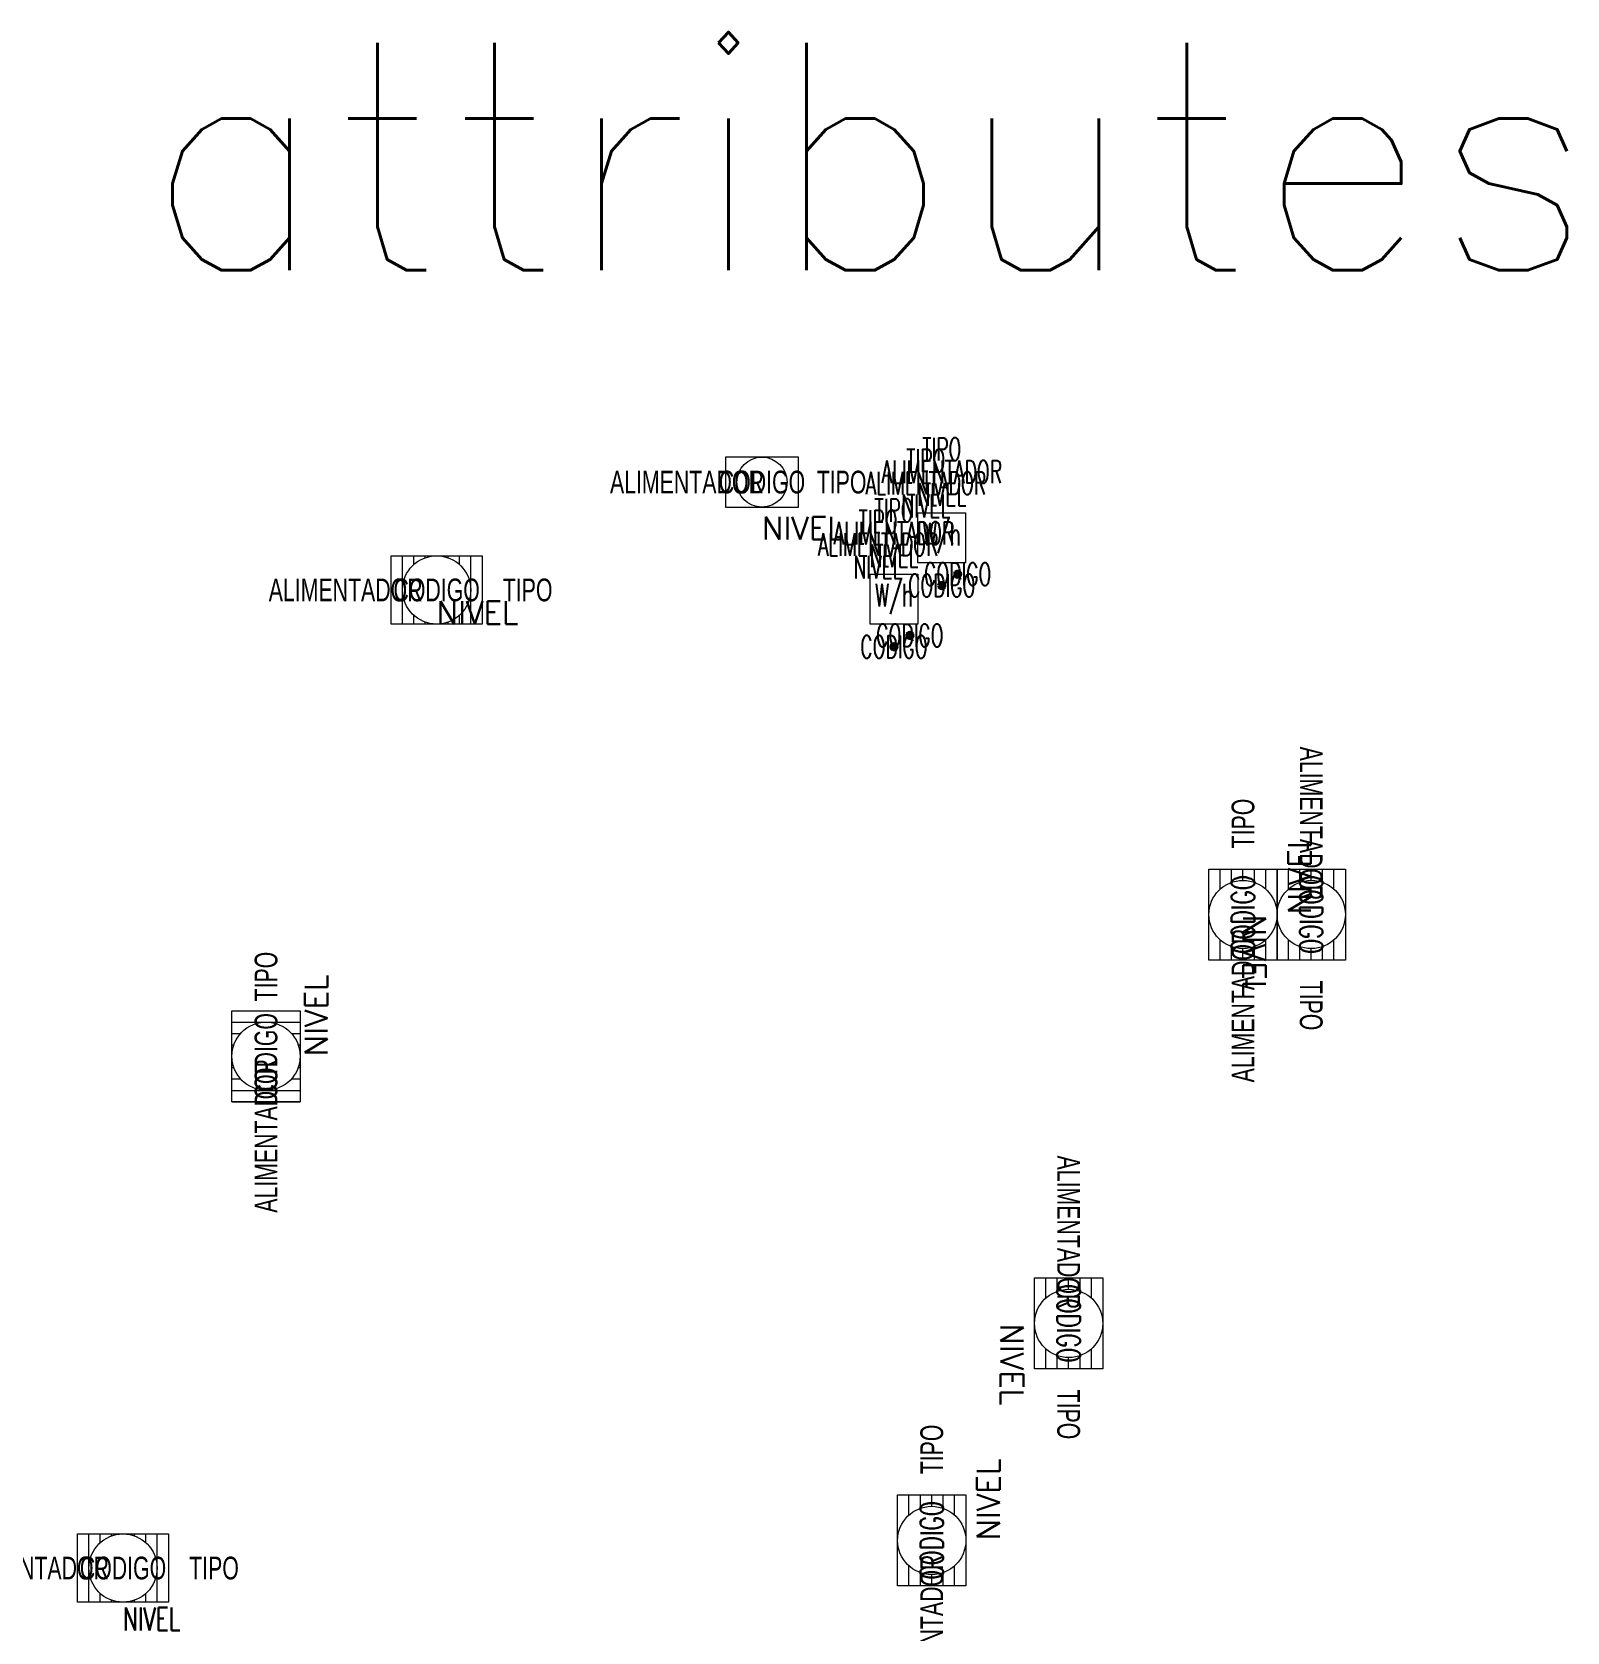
# Model space of a CAD drawing. Header units: millimetres. Extents: x 414212 to 471151, y 36255 to 49530.
# Drawn here: x 427899 to 434645, y 40198 to 47232 of the extents above; entities that cross this region are included whole.
import ezdxf
from ezdxf.enums import TextEntityAlignment as Align

# ---------------------------------------------------------------- set-up
doc = ezdxf.new("R2010")
doc.units = ezdxf.units.MM
doc.header["$LTSCALE"] = 0.5
doc.layers.get('0').update_dxf_attribs({"lineweight": 18})
doc.styles.add('2_0.6', font='romans.shx', dxfattribs={"width": 0.6, "height": 2})
doc.styles.add('2_0.7', font='romans.shx', dxfattribs={"width": 0.7, "height": 2})
doc.styles.add('Annotative', font='romans.shx')

msp = doc.modelspace()

# ---------------------------------------------------------------- texts
at = {"color": 6}
for s, insert, char_height, width, attachment_point, style in [('attributes', (428388, 47184), 1000, 7655, 1, 'Annotative'), ('W/h', (431897.1, 45007.9), 100, 218.907, 5, '2_0.6'), ('W/h', (431687.1, 44738.9), 100, 218.907, 5, '2_0.6')]:
    msp.add_mtext(s, dxfattribs=dict(at, insert=insert, char_height=char_height, width=width, attachment_point=attachment_point, style=style))
at = {"color": 6, "style": '2_0.6', "width": 0.6, "flags": 1}
for tag, text, p in [('TIPO', 'W/h', (431897, 45397.9)), ('TIPO', 'W/h', (431827, 45347.9)), ('ALIMENTADOR', 'ALIMENTADOR', (431827, 45247.9)), ('ALIMENTADOR', 'ALIMENTADOR', (431897, 45297.9)), ('NIVEL', 'NIVEL', (431897, 45197.9)), ('TIPO', 'W/h', (431687, 45128.9)), ('NIVEL', 'NIVEL', (431827, 45147.9)), ('TIPO', 'W/h', (431617, 45078.9)), ('ALIMENTADOR', 'ALIMENTADOR', (431617, 44978.9)), ('ALIMENTADOR', 'ALIMENTADOR', (431687, 45028.9)), ('NIVEL', 'NIVEL', (431687, 44928.9)), ('NIVEL', 'NIVEL', (431617, 44878.9)), ('CODIGO', 'CODIGO', (431967, 44847.9)), ('CODIGO', 'CODIGO', (431897, 44797.9)), ('CODIGO', 'CODIGO', (431757, 44578.9)), ('CODIGO', 'CODIGO', (431687, 44528.9))]:
    msp.add_attdef(tag, text=text, height=100, dxfattribs=at).set_placement(p, align=Align.MIDDLE_CENTER)
at = {"color": 6, "lineweight": 30, "width": 0.7}
for tag, text, p in [('ALIMENTADOR', 'BANCO', (430777, 45253)), ('CODIGO', 'BANCO', (431107, 45253)), ('TIPO', 'F3', (431457, 45253)), ('ALIMENTADOR', 'ALIMENTADOR', (427898.6, 40479)), ('CODIGO', 'TABLERO', (428298.6, 40479)), ('TIPO', 'TIPO', (428698.6, 40479))]:
    msp.add_attdef(tag, text=text, height=100, dxfattribs=at).set_placement(p, align=Align.MIDDLE_CENTER)
at = {"color": 6, "style": '2_0.6', "flags": 1}
msp.add_attdef('NIVEL', (431107, 45000), 'NIVEL_VALOR', height=100, dxfattribs=at)
at = {"color": 6, "lineweight": 30, "width": 0.7, "flags": 8}
for tag, text, p in [('ALIMENTADOR', 'ALIMENTADOR', (429277.1, 44778.9)), ('TIPO', 'TIPO', (430077.1, 44778.9))]:
    msp.add_attdef(tag, text=text, height=100, rotation=0, dxfattribs=at).set_placement(p, align=Align.MIDDLE_CENTER)
at = {"color": 6, "lineweight": 30, "width": 0.7}
for tag, text, rotation, p in [('CODIGO', 'TABLERO', 0, (429677.1, 44778.9)), ('TIPO', 'TIPO', 90, (433221, 43752)), ('ALIMENTADOR', 'AL', 270, (433521, 43752)), ('TIPO', 'TIPO', 89.98664, (428927.1, 43079)), ('ALIMENTADOR', 'AL', 90, (433221, 42952)), ('TIPO', 'TIPO', 270, (433521, 42952)), ('CODIGO', 'TABLERO', 89.98664, (428927.1, 42729)), ('ALIMENTADOR', 'ALIMENTADOR', 89.98664, (428927, 42379)), ('ALIMENTADOR', 'AL', 270, (432454.8, 41954.3)), ('TIPO', 'TIPO', 270, (432454.8, 41154.3)), ('TIPO', 'TIPO', 90, (431853, 41000.3)), ('ALIMENTADOR', 'AL', 90, (431853, 40200.3))]:
    msp.add_attdef(tag, text=text, height=100, rotation=rotation, dxfattribs=at).set_placement(p, align=Align.MIDDLE_CENTER)
at = {"color": 6, "style": '2_0.6', "flags": 1}
for p, rotation in [((429677.1, 44628.9), 0), ((433520, 43352), 90), ((433222, 43352), 270), ((429197.3, 42728.9), 89.98664), ((432155.8, 41554.3), 270), ((432152, 40600.3), 90)]:
    msp.add_attdef('NIVEL', p, 'NIVEL_VALOR', height=100, rotation=rotation, dxfattribs=at)
at = {"color": 6, "style": '2_0.7', "width": 0.7}
for rotation, p in [(90, (433221, 43352)), (270, (433521, 43352)), (270, (432454.8, 41554.3)), (90, (431853, 40600.3))]:
    msp.add_attdef('CODIGO', text='C', height=100, rotation=rotation, dxfattribs=at).set_placement(p, align=Align.MIDDLE_CENTER)
at = {"color": 6, "style": '2_0.7', "width": 0.7, "flags": 1}
msp.add_attdef('NIVEL', (428298.6, 40205), 'NIVEL_VALOR', height=100, dxfattribs=at)

# ---------------------------------------------------------------- blocks, each defined once
blk = doc.blocks.new('TUBERIA MEDIDOR')
at = {"color": 6, "lineweight": 50}
blk.add_circle((0, 0), 12.5, dxfattribs=at)
blk.add_circle((0, 0), 12.5, dxfattribs=at)
blk.add_circle((0, 0), 12.5, dxfattribs=at)
blk.add_circle((0, 0), 12.5, dxfattribs=at)
blk.add_circle((0, 0), 12.5, dxfattribs=at)
blk.add_circle((0, 0), 12.5, dxfattribs=at)
blk.add_circle((0, 0), 12.5, dxfattribs=at)
blk.add_circle((0, 0), 12.5, dxfattribs=at)
blk.add_circle((0, 0), 12.5, dxfattribs=at)
blk.add_circle((0, 0), 12.5, dxfattribs=at)
blk.add_circle((0, 0), 12.5, dxfattribs=at)
blk.add_circle((0, 0), 12.5, dxfattribs=at)
blk.add_circle((0, 0), 12.5, dxfattribs=at)
blk.add_circle((0, 0), 12.5, dxfattribs=at)
blk.add_circle((0, 0), 12.5, dxfattribs=at)
blk.add_circle((0, 0), 12.5, dxfattribs=at)

# ---------------------------------------------------------------- hatches: boundary and pattern name
h = msp.add_hatch()
h.set_pattern_fill('_USER', color=6, scale=50, angle=90, pattern_type=0)
h.set_pattern_definition([(90, (429677.08, 44628.925), (-50, -2e-06), [])])
h.paths.add_polyline_path([(429877.1, 44928.9), (429677.1, 44928.9, -0.414214), (429827.1, 44778.9, -0.414214), (429677.1, 44628.9), (429877.1, 44628.9)])
h.paths.add_polyline_path([(429677.1, 44928.9), (429477.1, 44928.9), (429477.1, 44628.9), (429677.1, 44628.9, -0.414214), (429527.1, 44778.9, -0.414214)])
h = msp.add_hatch()
h.set_pattern_fill('_USER', color=6, scale=50, angle=90, pattern_type=0)
h.set_pattern_definition([(90, (433371, 43352), (-50, -1e-14), [])])
h.paths.add_polyline_path([(433071, 43552), (433071, 43364.7, -0.389709), (433221, 43502.5, -0.389709), (433371, 43364.7), (433371, 43552)])
h.paths.add_polyline_path([(433071, 43339.3), (433071, 43152), (433371, 43152), (433371, 43339.3, -0.389709), (433221, 43201.5, -0.389709)])
h = msp.add_hatch()
h.set_pattern_fill('_USER', color=6, scale=50, angle=-90, pattern_type=0)
h.set_pattern_definition([(270, (433371, 43352), (50, -1e-14), [])])
h.paths.add_polyline_path([(433671, 43152), (433671, 43339.3, -0.389709), (433521, 43201.5, -0.389709), (433371, 43339.3), (433371, 43152)])
h.paths.add_polyline_path([(433671, 43364.7), (433671, 43552), (433371, 43552), (433371, 43364.7, -0.389709), (433521, 43502.5, -0.389709)])
h = msp.add_hatch()
h.set_pattern_fill('_USER', color=6, scale=50, angle=179.98664, pattern_type=0)
h.set_pattern_definition([(179.987, (429077.05, 42728.933), (-0.012, -50), [])])
h.paths.add_polyline_path([(428777.1, 42929), (428777.1, 42729, -0.414214), (428927.1, 42879, -0.414214), (429077.1, 42728.9), (429077.1, 42928.9)])
h.paths.add_polyline_path([(428777.1, 42729), (428777, 42529), (429077, 42528.9), (429077.1, 42728.9, -0.414214), (428927, 42579, -0.414214)])
h = msp.add_hatch()
h.set_pattern_fill('_USER', color=6, scale=50, angle=-90, pattern_type=0)
h.set_pattern_definition([(270, (432304.83, 41554.333), (50, -1e-14), [])])
h.paths.add_polyline_path([(432604.8, 41354.3), (432604.8, 41541.6, -0.389709), (432454.8, 41403.8, -0.389709), (432304.8, 41541.6), (432304.8, 41354.3)])
h.paths.add_polyline_path([(432604.8, 41567), (432604.8, 41754.3), (432304.8, 41754.3), (432304.8, 41567, -0.389709), (432454.8, 41704.9, -0.389709)])
h = msp.add_hatch()
h.set_pattern_fill('_USER', color=6, scale=50, angle=90, pattern_type=0)
h.set_pattern_definition([(90, (432003.003, 40600.333), (-50, -1e-14), [])])
h.paths.add_polyline_path([(431703, 40800.3), (431703, 40613, -0.389709), (431853, 40750.9, -0.389709), (432003, 40613), (432003, 40800.3)])
h.paths.add_polyline_path([(431703, 40587.6), (431703, 40400.3), (432003, 40400.3), (432003, 40587.6, -0.389709), (431853, 40449.8, -0.389709)])
h = msp.add_hatch()
h.set_pattern_fill('_USER', color=6, scale=50, angle=90, pattern_type=0)
h.set_pattern_definition([(90, (428298.593, 40328.98), (-50, 3e-15), [])])
h.paths.add_polyline_path([(428498.6, 40629), (428298.6, 40629, -0.414214), (428448.6, 40479, -0.414214), (428298.6, 40329), (428498.6, 40329)])
h.paths.add_polyline_path([(428298.6, 40629), (428098.6, 40629), (428098.6, 40329), (428298.6, 40329, -0.414214), (428148.6, 40479, -0.414214)])

# ---------------------------------------------------------------- linework, layer by layer
at = {"color": 6, "flags": 128}
msp.add_lwpolyline([(430947, 45143), (431267, 45143), (431267, 45363), (430947, 45363)], close=True, dxfattribs=at)
at = {"color": 6}
for points in [[(431792.1, 44897.9), (431792.1, 45117.9), (432002.1, 45117.9), (432002.1, 44897.9), (431792.1, 44897.9)], [(431582.1, 44628.9), (431582.1, 44848.9), (431792.1, 44848.9), (431792.1, 44628.9), (431582.1, 44628.9)]]:
    msp.add_lwpolyline(points, dxfattribs=at)
for points in [[(429477.1, 44928.9), (429877.1, 44928.9), (429877.1, 44628.9), (429477.1, 44628.9)], [(433071, 43152), (433071, 43552), (433371, 43552), (433371, 43152)], [(433671, 43552), (433671, 43152), (433371, 43152), (433371, 43552)], [(428777, 42529), (428777.1, 42929), (429077.1, 42928.9), (429077, 42528.9)], [(432604.8, 41754.3), (432604.8, 41354.3), (432304.8, 41354.3), (432304.8, 41754.3)], [(431703, 40400.3), (431703, 40800.3), (432003, 40800.3), (432003, 40400.3)], [(428098.6, 40629), (428498.6, 40629), (428498.6, 40329), (428098.6, 40329)]]:
    msp.add_lwpolyline(points, close=True, dxfattribs=at)
for centre, radius in [((431107, 45253), 110), ((429677.1, 44778.9), 150), ((433221, 43352), 150), ((433521, 43352), 150), ((428927.1, 42729), 150), ((432454.8, 41554.3), 150), ((431853, 40600.3), 150), ((428298.6, 40479), 150)]:
    msp.add_circle(centre, radius, dxfattribs=at)

# ---------------------------------------------------------------- block references
at = {"xscale": -1}
for p in [(431897, 44797.9), (431967, 44847.9), (431687, 44528.9), (431757, 44578.9)]:
    msp.add_blockref('TUBERIA MEDIDOR', p, dxfattribs=at)

msp.set_redraw_order([(e.dxf.handle, doc.entitydb.next_handle()) for e in msp.query("TEXT MTEXT ATTDEF DIMENSION ARC_DIMENSION")])  # texts and dimensions are drawn at this point

doc.saveas('drawing.dxf')
